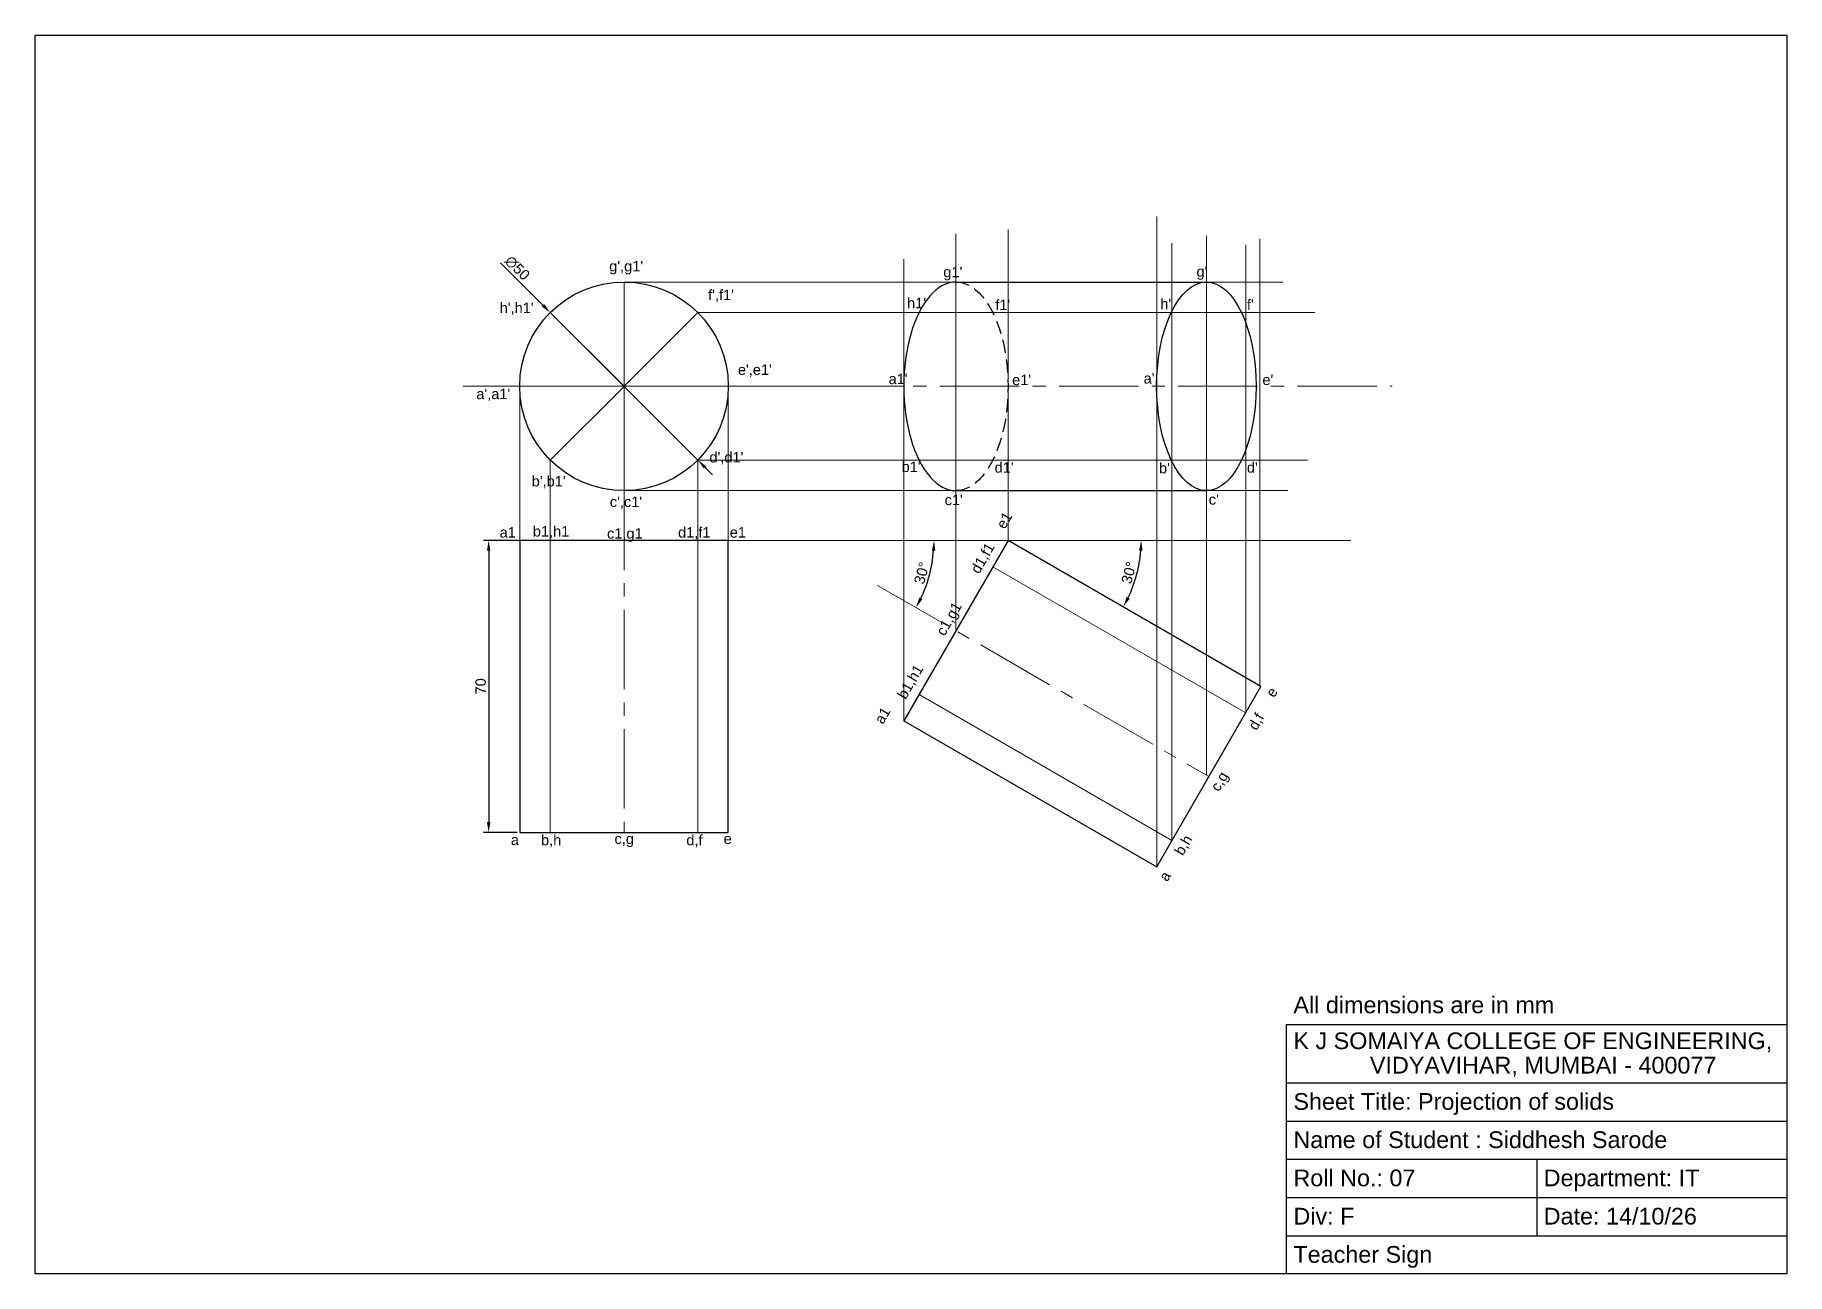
# Model space of a CAD drawing. Header units: millimetres. Extents: x 1954 to 2897, y 1348 to 1661.
# Drawn here: x 1954 to 2374, y 1348.3 to 1645.3 of the extents above; entities that cross this region are included whole.
import ezdxf

# ---------------------------------------------------------------- set-up
doc = ezdxf.new("R2010")
doc.units = ezdxf.units.MM
doc.linetypes.add('CENTER2', pattern=[28.575, 19.05, -3.175, 3.175, -3.175])
doc.linetypes.add('HIDDEN2', pattern=[4.7625, 3.175, -1.5875])
doc.styles.get("Standard").update_dxf_attribs({"font": 'arial.ttf'})
doc.dimstyles.new('ISO-25', dxfattribs={"dimtxt": 2.5, "dimasz": 2.5, "dimexe": 1.25, "dimexo": 0.625, "dimtad": 1, "dimtxsty": 'Standard', "dimcen": 2.5, "dimadec": 0, "dimazin": 0, "dimtfac": 1, "dimtmove": 0, "dimatfit": 3, "dimfxl": 1, "dimarcsym": 0})

msp = doc.modelspace()

# ---------------------------------------------------------------- texts
for s, height, p in [('All dimensions are in mm', 4.00791, (2255.702, 1410.837)), ('K J SOMAIYA COLLEGE OF ENGINEERING, ', 4.00791, (2255.702, 1402.23)), ('VIDYAVIHAR, MUMBAI - 400077', 4.00791, (2274.038, 1396.378)), ('Sheet Title: Projection of solids', 4.00791, (2255.702, 1387.681)), ('Name of Student : Siddhesh Sarode', 4.00791, (2255.702, 1378.514)), ('Roll No.: 07', 4.00791, (2255.702, 1369.348)), ('Department: IT', 4.00791, (2315.702, 1369.348)), ('Div: F', 4.0079, (2255.702, 1360.181)), ('Date: 14/10/26', 4.00791, (2315.702, 1360.181)), ('Teacher Sign ', 4.00791, (2255.702, 1351.014))]:
    msp.add_text(s, height=height).set_placement(p)
at = {"lineweight": 9, "char_height": 2.5, "attachment_point": 1}
for s, width, insert in [("g',g1'", 74.5845, (2091.67, 1591.186)), ("g1'", 74.5845, (2171.779, 1589.776)), ("g'", 74.5845, (2232.472, 1589.907)), ("f',f1'", 74.5845, (2115.394, 1584.297)), ("h',h1'", 74.5845, (2065.422, 1581.175)), ("h1'", 74.5845, (2163.081, 1582.339)), ("f1'", 74.5845, (2184.226, 1581.891)), ("h'", 74.5845, (2223.776, 1582.101)), ("f'", 74.5845, (2244.558, 1581.954)), ("e',e1'", 74.5845, (2122.526, 1566.358)), ("a1'", 74.5845, (2158.66, 1564.148)), ("e1'", 74.5845, (2188.275, 1563.906)), ("a'", 74.5845, (2219.796, 1564.279)), ("e'", 74.5845, (2248.275, 1563.931)), ("a',a1'", 74.5845, (2059.812, 1560.552)), ("d',d1'", 74.5845, (2115.708, 1545.37)), ("b1'", 74.5845, (2161.765, 1543.086)), ("d1'", 74.5845, (2184.076, 1542.926)), ("b'", 74.5845, (2223.481, 1542.774)), ("d'", 74.5845, (2244.558, 1542.922)), ("b',b1'", 74.5845, (2073.096, 1539.628)), ("c',c1'", 74.5845, (2091.822, 1534.692)), ("c1'", 74.5845, (2172.079, 1535.133)), ("c'", 74.5845, (2235.42, 1535.263)), ('a1', 24.22168, (2065.414, 1527.365)), ('b1,h1', 24.22168, (2073.362, 1527.617)), ('c1,g1', 24.22168, (2091.15, 1527.112)), ('d1,f1', 24.22168, (2108.181, 1527.365)), ('e1', 24.22168, (2120.57, 1527.365)), ('b,h', 24.22168, (2075.325, 1453.601)), ('c,g', 24.22168, (2092.946, 1453.911)), ('d,f', 24.22168, (2110.172, 1453.601)), ('e', 24.22168, (2119.105, 1453.911)), ('a', 24.22168, (2068.092, 1453.648))]:
    msp.add_mtext_dynamic_manual_height_columns(s, width=width, gutter_width=12.5, heights=[0], dxfattribs=dict(at, insert=insert))
for s, insert, rotation in [('e1', (2184.332, 1527.946), 60.08798), ('d1,f1', (2178.154, 1517.207), 60.08798), ('c1,g1', (2169.88, 1502.32), 60.08798), ('b1,h1', (2160.572, 1487.153), 60.08798), ('e', (2248.944, 1487.588), 59.53377), ('a1', (2155.126, 1481.171), 60.08798), ('d,f', (2244.682, 1479.731), 59.53377), ('c,g', (2235.68, 1465.041), 59.53377), ('b,h', (2227.013, 1449.696), 59.53377), ('a', (2223.305, 1443.486), 59.53377)]:
    msp.add_mtext_dynamic_manual_height_columns(s, width=24.22168, gutter_width=12.5, heights=[0], dxfattribs=dict(at, insert=insert, rotation=rotation))

# ---------------------------------------------------------------- blocks, each defined once
blk = doc.blocks.new('*U33')
at = {"linetype": 'Continuous', "lineweight": 9}
blk.add_line((-12.5, 0), (12.5, 0), dxfattribs=at)
blk = doc.blocks.new('*U35')
at = {"color": 0, "linetype": 'ByBlock', "lineweight": -2, "transparency": 16777216}
for p, rotation in [((3192.34, 2094.5), 90), ((3183.5, 2090.84), 135), ((3201.18, 2090.84), 45), ((3179.84, 2082), 180), ((3183.5, 2073.16), 225), ((3192.34, 2069.5), 270), ((3201.18, 2073.16), 315.0000000000001)]:
    blk.add_blockref('*U33', p, dxfattribs=dict(at, rotation=rotation))
blk.add_blockref('*U33', (3204.84, 2082), dxfattribs=at)
blk = doc.blocks.new('*D36')
at = {"color": 0, "linetype": 'Continuous', "lineweight": -2, "transparency": 16777216}
for p, q in [((2065.59, 1590.75), (2075.78, 1580.56)), ((2112.9, 1543.44), (2077.54, 1578.8)), ((2114.67, 1541.67), (2116.43, 1539.91))]:
    blk.add_line(p, q, dxfattribs=at)
at = {"color": 0, "linetype": 'Continuous', "lineweight": 9, "transparency": 16777216}
for points in [[(2076.07, 1580.86), (2075.48, 1580.27), (2077.54, 1578.8)], [(2114.96, 1541.97), (2114.37, 1541.38), (2112.9, 1543.44)]]:
    blk.add_solid(points, dxfattribs=at)
at = {"layer": 'Defpoints', "color": 0, "linetype": 'Continuous', "lineweight": 9, "transparency": 16777216}
for p in [(2077.54, 1578.8), (2112.9, 1543.44)]:
    blk.add_point(p, dxfattribs=at)
at = {"color": 0, "linetype": 'Continuous', "lineweight": 9, "transparency": 16777216, "insert": (2069.65, 1589.48), "char_height": 2.5, "attachment_point": 5, "rotation": 315}
blk.add_mtext('∅50', dxfattribs=at)
blk = doc.blocks.new('*D37')
at = {"color": 0, "linetype": 'Continuous', "lineweight": -2, "transparency": 16777216}
for p, q in [((2069.6, 1524.2), (2061.53, 1524.2)), ((2062.78, 1521.7), (2062.78, 1456.7)), ((2069.6, 1454.2), (2061.53, 1454.2))]:
    blk.add_line(p, q, dxfattribs=at)
at = {"color": 0, "linetype": 'Continuous', "lineweight": 9, "transparency": 16777216}
for points in [[(2062.36, 1521.7), (2063.19, 1521.7), (2062.78, 1524.2)], [(2062.36, 1456.7), (2063.19, 1456.7), (2062.78, 1454.2)]]:
    blk.add_solid(points, dxfattribs=at)
at = {"layer": 'Defpoints', "color": 0, "linetype": 'Continuous', "lineweight": 9, "transparency": 16777216}
for p in [(2070.22, 1524.2), (2062.78, 1454.2), (2070.22, 1454.2)]:
    blk.add_point(p, dxfattribs=at)
at = {"color": 0, "linetype": 'Continuous', "lineweight": 9, "transparency": 16777216, "insert": (2060.87, 1489.2), "char_height": 2.5, "attachment_point": 5, "rotation": 90}
blk.add_mtext('70', dxfattribs=at)
blk = doc.blocks.new('*D38')
at = {"color": 0, "linetype": 'Continuous', "lineweight": -2, "transparency": 16777216}
blk.add_arc((2137.3, 1524.2), 32.24, 334.444, 355.556, dxfattribs=at)
at = {"color": 0, "linetype": 'Continuous', "lineweight": 9, "transparency": 16777216}
for points in [[(2169.02, 1521.72), (2169.86, 1521.69), (2169.54, 1524.2)], [(2166.75, 1510.1), (2166.01, 1510.49), (2165.22, 1508.08)]]:
    blk.add_solid(points, dxfattribs=at)
at = {"layer": 'Defpoints', "color": 0, "linetype": 'Continuous', "lineweight": 9, "transparency": 16777216}
for p in [(2064.13, 1524.2), (2269.51, 1524.2), (2156, 1513.4), (2167.59, 1513.17), (2235.42, 1467.55)]:
    blk.add_point(p, dxfattribs=at)
at = {"color": 0, "linetype": 'Continuous', "lineweight": 9, "transparency": 16777216, "insert": (2166.6, 1516.35), "char_height": 2.5, "attachment_point": 5, "rotation": 75}
blk.add_mtext('30°', dxfattribs=at)
blk = doc.blocks.new('*D83')
at = {"color": 0, "lineweight": -2, "transparency": 16777216}
blk.add_arc((2187.3, 1524.2), 31.91, 334.49, 355.51, dxfattribs=at)
at = {"color": 0, "lineweight": 9, "transparency": 16777216}
for points in [[(2218.69, 1521.72), (2219.53, 1521.69), (2219.21, 1524.2)], [(2216.47, 1510.26), (2215.73, 1510.65), (2214.93, 1508.25)]]:
    blk.add_solid(points, dxfattribs=at)
at = {"layer": 'Defpoints', "color": 0, "lineweight": 9, "transparency": 16777216}
for p in [(2064.13, 1524.2), (2187.3, 1524.2), (2269.51, 1524.2), (2217.28, 1513.29), (2247.92, 1489.2)]:
    blk.add_point(p, dxfattribs=at)
at = {"color": 0, "lineweight": 9, "transparency": 16777216, "insert": (2216.28, 1516.43), "char_height": 2.5, "attachment_point": 5, "rotation": 75}
blk.add_mtext('30°', dxfattribs=at)

# ---------------------------------------------------------------- dimensions: what is measured, and where the dimension line sits
at = {"linetype": 'Continuous', "lineweight": 9}
dim = msp.add_diameter_dim_2p(p1=(2112.899, 1543.442), p2=(2077.544, 1578.797), dimstyle='ISO-25', dxfattribs=at)
dim.commit()
dim.dimension.update_dxf_attribs({"geometry": '*D36', "text_midpoint": (2068.255, 1588.086), "dimtype": 163})
dim = msp.add_linear_dim(base=(2062.775, 1454.2), p1=(2070.221, 1524.2), p2=(2070.221, 1454.2), angle=90, dimstyle='ISO-25', dxfattribs=at)
dim.commit()
dim.dimension.update_dxf_attribs({"geometry": '*D37', "text_midpoint": (2062.775, 1489.2), "dimtype": 160})
dim = msp.add_angular_dim_2l(base=(2167.593, 1513.173), line1=((2155.999, 1513.403), (2235.419, 1467.55)), line2=((2064.127, 1524.2), (2269.505, 1524.2)), dimstyle='ISO-25', dxfattribs=at)
dim.commit()
dim.dimension.update_dxf_attribs({"geometry": '*D38', "text_midpoint": (2166.601, 1516.348)})
at = {"lineweight": 9}
dim = msp.add_angular_dim_2l(base=(2217.283, 1513.286), line1=((2247.919, 1489.2), (2187.297, 1524.2)), line2=((2064.127, 1524.2), (2269.505, 1524.2)), dimstyle='ISO-25', dxfattribs=at)
dim.commit()
dim.dimension.update_dxf_attribs({"geometry": '*D83', "text_midpoint": (2216.283, 1516.434)})

# ---------------------------------------------------------------- linework, layer by layer
for p, q in [((1954.024, 1645.332), (2374.024, 1645.332)), ((1954.024, 1348.332), (1954.024, 1645.332)), ((2374.024, 1645.332), (2374.024, 1348.332)), ((2254.024, 1408.155), (2374.024, 1408.155)), ((2254.024, 1348.332), (2254.024, 1408.155)), ((2254.024, 1394.165), (2374.024, 1394.165)), ((2254.024, 1384.998), (2374.024, 1384.998)), ((2254.024, 1375.832), (2374.024, 1375.832)), ((2314.024, 1375.832), (2314.024, 1357.498)), ((2254.024, 1366.665), (2374.024, 1366.665)), ((2254.024, 1357.498), (2374.024, 1357.498)), ((2374.024, 1348.332), (1954.024, 1348.332)), ((2374.024, 1348.332), (2254.024, 1348.332))]:
    msp.add_line(p, q)
at = {"linetype": 'Continuous', "lineweight": 9}
for p, q in [((2222.919, 1445.899), (2222.919, 1601.838)), ((2174.797, 1502.55), (2174.797, 1597.705)), ((2187.297, 1524.2), (2187.297, 1598.677)), ((2234.835, 1467.887), (2234.835, 1597.218)), ((2247.673, 1489.342), (2247.673, 1596.489)), ((2162.297, 1480.899), (2162.297, 1591.626)), ((2095.221, 1586.119), (2253.167, 1586.119)), ((2070.221, 1561.119), (2070.221, 1524.2)), ((2120.221, 1561.119), (2120.221, 1524.2)), ((2120.221, 1561.119), (2162.297, 1561.119)), ((2077.544, 1543.442), (2077.544, 1454.2)), ((2112.899, 1543.442), (2112.899, 1454.2)), ((2095.221, 1536.119), (2254.334, 1536.119)), ((2064.127, 1524.2), (2269.505, 1524.2)), ((2183.636, 1517.859), (2244.258, 1482.859)), ((2165.958, 1487.24), (2226.58, 1452.24))]:
    msp.add_line(p, q, dxfattribs=at)
at = {"lineweight": 9}
for p, q in [((2226.58, 1452.24), (2226.58, 1595.469)), ((2244.258, 1482.859), (2244.258, 1595.006)), ((2112.899, 1578.797), (2260.871, 1578.797)), ((2112.899, 1543.442), (2259.083, 1543.442))]:
    msp.add_line(p, q, dxfattribs=at)
at = {"linetype": 'Continuous', "lineweight": 30}
for p, q in [((2174.797, 1586.119), (2234.835, 1586.119)), ((2174.797, 1536.119), (2234.835, 1536.119)), ((2070.221, 1524.2), (2070.221, 1454.2)), ((2120.221, 1524.2), (2070.221, 1524.2)), ((2120.221, 1454.2), (2120.221, 1524.2)), ((2187.297, 1524.2), (2162.297, 1480.899)), ((2247.919, 1489.2), (2187.297, 1524.2)), ((2222.919, 1445.899), (2247.919, 1489.2)), ((2162.297, 1480.899), (2222.919, 1445.899)), ((2070.221, 1454.2), (2120.221, 1454.2))]:
    msp.add_line(p, q, dxfattribs=at)
at = {"linetype": 'CENTER2', "lineweight": 9}
for p, q in [((2056.632, 1561.119), (2279.343, 1561.119)), ((2095.221, 1536.119), (2095.221, 1454.2)), ((2155.999, 1513.403), (2235.419, 1467.55))]:
    msp.add_line(p, q, dxfattribs=at)
at = {"linetype": 'Continuous', "lineweight": 30}
msp.add_circle((2095.221, 1561.119), 25, dxfattribs=at)
msp.add_ellipse((2174.797, 1561.119), major_axis=(0, 25), ratio=0.5, start_param=0, end_param=3.1415927, dxfattribs=at)
at = {"linetype": 'HIDDEN2', "lineweight": 30, "extrusion": (0, 0, -1)}
msp.add_ellipse((2174.797, 1561.119), major_axis=(0, 25), ratio=0.5, start_param=0, end_param=3.1415927, dxfattribs=at)
at = {"linetype": 'Continuous', "lineweight": 30}
msp.add_ellipse((2234.835, 1561.119), major_axis=(0, 25), ratio=0.4766473, dxfattribs=at)

# ---------------------------------------------------------------- block references
at = {"linetype": 'Continuous', "lineweight": 9}
msp.add_blockref('*U35', (-1097.116, -520.882), dxfattribs=at)

msp.set_redraw_order([(e.dxf.handle, doc.entitydb.next_handle()) for e in msp.query("TEXT MTEXT ATTDEF DIMENSION ARC_DIMENSION")])  # texts and dimensions are drawn at this point

doc.saveas('drawing.dxf')
